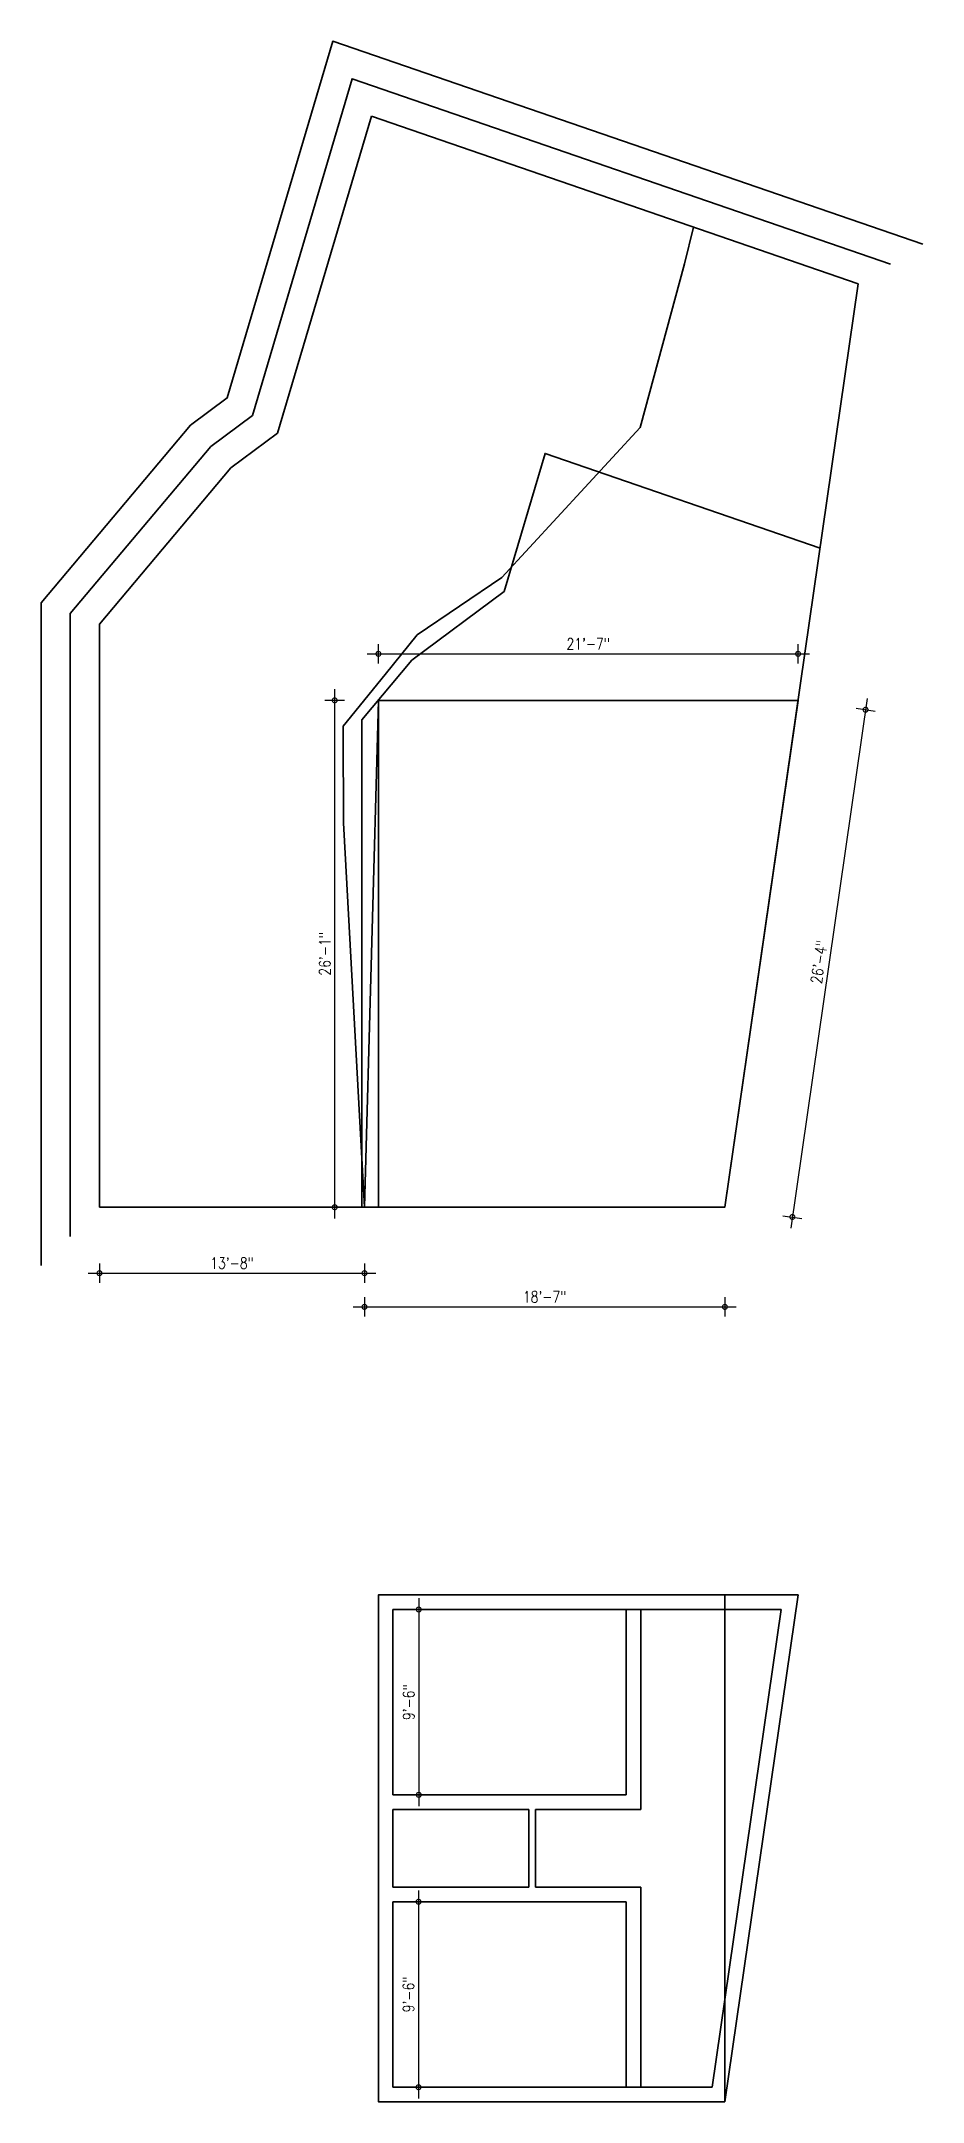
# Model space of a CAD drawing. Header units: inches. Extents: x 358077 to 378079, y -36324 to -23949.
# Drawn here: x 358077 to 358622, y -30859 to -29587 of the extents above; entities that cross this region are included whole.
import ezdxf

# ---------------------------------------------------------------- set-up
doc = ezdxf.new("R2010")
doc.units = ezdxf.units.IN
doc.header["$LTSCALE"] = 2
doc.header["$MEASUREMENT"] = 0
doc.header["$PDMODE"] = 34
doc.layers.get('0').update_dxf_attribs({"linetype": 'CONTINUOUS'})
doc.layers.get('DEFPOINTS').update_dxf_attribs({"color": 141, "linetype": 'CONTINUOUS'})
doc.layers.add('door', color=20, linetype='CONTINUOUS', lineweight=35)
doc.styles.add('ROMANS', font='Romans.shx', dxfattribs={"width": 0.8})
doc.dimstyles.new('8 SCALE', dxfattribs={"dimscale": 0, "dimtxt": 7, "dimasz": 6, "dimexe": 6, "dimexo": 2, "dimgap": 2, "dimtad": 1, "dimdec": 0, "dimzin": 0, "dimdsep": 46, "dimlunit": 4, "dimtxsty": 'ROMANS', "dimblk": 'DOTSMALL', "dimcen": 0, "dimdle": 7, "dimclrd": 8, "dimclre": 8, "dimclrt": 3, "dimadec": 0, "dimazin": 0, "dimtfac": 1, "dimtdec": 0, "dimtofl": 0, "dimtmove": 2, "dimatfit": 3, "dimfxl": 6, "dimfxlon": 1, "dimtolj": 1, "dimtzin": 0, "dimarcsym": 0})

msp = doc.modelspace()

# ---------------------------------------------------------------- blocks, each defined once
blk = doc.blocks.new('_DOTSMALL')
at = {"color": 0, "linetype": 'ByBlock', "const_width": 0.5}
blk.add_lwpolyline([(-0.0625, 0, 1), (0.0625, 0, 1)], format="xyb", close=True, dxfattribs=at)
blk = doc.blocks.new('*D440')
at = {"layer": 'DEFPOINTS', "color": 0, "ltscale": 0.5, "transparency": 16777216}
for p in [(358277, -30306.4), (358499.6, -30306.4), (358499.6, -30367.9)]:
    blk.add_point(p, dxfattribs=at)
at = {"layer": 'door', "color": 8, "lineweight": -2, "ltscale": 0.5, "transparency": 16777216}
for p, q in [((358270, -30367.9), (358506.6, -30367.9)), ((358277, -30361.9), (358277, -30373.9)), ((358499.6, -30361.9), (358499.6, -30373.9))]:
    blk.add_line(p, q, dxfattribs=at)
at = {"layer": 'door', "color": 8, "lineweight": -2, "ltscale": 0.5, "transparency": 16777216, "xscale": 6, "yscale": 6, "zscale": 6, "rotation": 180}
blk.add_blockref('_DOTSMALL', (358277, -30367.9), dxfattribs=at)
at = {"layer": 'door', "color": 8, "lineweight": -2, "ltscale": 0.5, "transparency": 16777216, "xscale": 6, "yscale": 6, "zscale": 6}
blk.add_blockref('_DOTSMALL', (358499.6, -30367.9), dxfattribs=at)
at = {"layer": 'door', "color": 3, "ltscale": 0.5, "transparency": 16777216, "insert": (358388.3, -30361.7), "char_height": 7, "attachment_point": 5, "style": 'ROMANS'}
blk.add_mtext('\\A1;18\'-7"', dxfattribs=at)
blk = doc.blocks.new('*D441')
at = {"layer": 'DEFPOINTS', "color": 0, "ltscale": 0.5, "transparency": 16777216}
for p in [(358258.6, -29993.5), (358285.6, -29993.5), (358277, -30306.4)]:
    blk.add_point(p, dxfattribs=at)
at = {"layer": 'door', "color": 8, "lineweight": -2, "ltscale": 0.5, "transparency": 16777216}
for p, q in [((358258.6, -30313.4), (358258.6, -29986.5)), ((358264.6, -29993.5), (358252.6, -29993.5)), ((358264.6, -30306.4), (358252.6, -30306.4))]:
    blk.add_line(p, q, dxfattribs=at)
at = {"layer": 'door', "color": 8, "lineweight": -2, "ltscale": 0.5, "transparency": 16777216, "xscale": 6, "yscale": 6, "zscale": 6}
for p, rotation in [((358258.6, -29993.5), 90), ((358258.6, -30306.4), 270)]:
    blk.add_blockref('_DOTSMALL', p, dxfattribs=dict(at, rotation=rotation))
at = {"layer": 'door', "color": 3, "ltscale": 0.5, "transparency": 16777216, "insert": (358252.5, -30150), "char_height": 7, "attachment_point": 5, "rotation": 90, "style": 'ROMANS'}
blk.add_mtext('\\A1;26\'-1"', dxfattribs=at)
blk = doc.blocks.new('*D442')
at = {"layer": 'DEFPOINTS', "color": 0, "ltscale": 0.5, "transparency": 16777216}
for p in [(358544.8, -29964.8), (358285.6, -29993.5), (358544.8, -29993.3)]:
    blk.add_point(p, dxfattribs=at)
at = {"layer": 'door', "color": 8, "lineweight": -2, "ltscale": 0.5, "transparency": 16777216}
for p, q in [((358278.6, -29964.8), (358551.8, -29964.8)), ((358285.6, -29970.8), (358285.6, -29958.8)), ((358544.8, -29970.8), (358544.8, -29958.8))]:
    blk.add_line(p, q, dxfattribs=at)
at = {"layer": 'door', "color": 8, "lineweight": -2, "ltscale": 0.5, "transparency": 16777216, "xscale": 6, "yscale": 6, "zscale": 6, "rotation": 180}
blk.add_blockref('_DOTSMALL', (358285.6, -29964.8), dxfattribs=at)
at = {"layer": 'door', "color": 8, "lineweight": -2, "ltscale": 0.5, "transparency": 16777216, "xscale": 6, "yscale": 6, "zscale": 6}
blk.add_blockref('_DOTSMALL', (358544.8, -29964.8), dxfattribs=at)
at = {"layer": 'door', "color": 3, "ltscale": 0.5, "transparency": 16777216, "insert": (358415.2, -29958.6), "char_height": 7, "attachment_point": 5, "style": 'ROMANS'}
blk.add_mtext('\\A1;21\'-7"', dxfattribs=at)
blk = doc.blocks.new('*D443')
at = {"layer": 'DEFPOINTS', "color": 0, "ltscale": 0.5, "transparency": 16777216}
for p in [(358544.8, -29993.3), (358499.6, -30306.4), (358541.3, -30312.4)]:
    blk.add_point(p, dxfattribs=at)
at = {"layer": 'door', "color": 8, "lineweight": -2, "ltscale": 0.5, "transparency": 16777216}
for p, q in [((358587.5, -29992.4), (358540.3, -30319.4)), ((358580.6, -29998.4), (358592.5, -30000.2)), ((358535.3, -30311.6), (358547.2, -30313.3))]:
    blk.add_line(p, q, dxfattribs=at)
at = {"layer": 'door', "color": 8, "lineweight": -2, "ltscale": 0.5, "transparency": 16777216, "xscale": 6, "yscale": 6, "zscale": 6}
for p, rotation in [((358586.5, -29999.3), 81.77438599510202), ((358541.3, -30312.4), 261.774385995102)]:
    blk.add_blockref('_DOTSMALL', p, dxfattribs=dict(at, rotation=rotation))
at = {"layer": 'door', "color": 3, "ltscale": 0.5, "transparency": 16777216, "insert": (358557.8, -30155), "char_height": 7, "attachment_point": 5, "rotation": 81.7744, "style": 'ROMANS'}
blk.add_mtext('\\A1;26\'-4"', dxfattribs=at)
blk = doc.blocks.new('*D444')
at = {"layer": 'DEFPOINTS', "color": 0, "ltscale": 0.5, "transparency": 16777216}
for p in [(358113.3, -30306.4), (358277, -30306.4), (358277, -30347.1)]:
    blk.add_point(p, dxfattribs=at)
at = {"layer": 'door', "color": 8, "lineweight": -2, "ltscale": 0.5, "transparency": 16777216}
for p, q in [((358106.3, -30347.1), (358284, -30347.1)), ((358113.3, -30341.1), (358113.3, -30353.1)), ((358277, -30341.1), (358277, -30353.1))]:
    blk.add_line(p, q, dxfattribs=at)
at = {"layer": 'door', "color": 8, "lineweight": -2, "ltscale": 0.5, "transparency": 16777216, "xscale": 6, "yscale": 6, "zscale": 6, "rotation": 180}
blk.add_blockref('_DOTSMALL', (358113.3, -30347.1), dxfattribs=at)
at = {"layer": 'door', "color": 8, "lineweight": -2, "ltscale": 0.5, "transparency": 16777216, "xscale": 6, "yscale": 6, "zscale": 6}
blk.add_blockref('_DOTSMALL', (358277, -30347.1), dxfattribs=at)
at = {"layer": 'door', "color": 3, "ltscale": 0.5, "transparency": 16777216, "insert": (358195.2, -30340.9), "char_height": 7, "attachment_point": 5, "style": 'ROMANS'}
blk.add_mtext('\\A1;13\'-8"', dxfattribs=at)
blk = doc.blocks.new('*D547')
at = {"layer": 'DEFPOINTS', "color": 0, "ltscale": 0.5, "transparency": 16777216}
for p in [(358294.6, -30554.7), (358294.6, -30669.1), (358310.5, -30669.1)]:
    blk.add_point(p, dxfattribs=at)
at = {"layer": 'door', "color": 8, "lineweight": -2, "ltscale": 0.5, "transparency": 16777216}
for p, q in [((358310.5, -30547.7), (358310.5, -30676.1)), ((358304.5, -30554.7), (358316.5, -30554.7)), ((358304.5, -30669.1), (358316.5, -30669.1))]:
    blk.add_line(p, q, dxfattribs=at)
at = {"layer": 'door', "color": 8, "lineweight": -2, "ltscale": 0.5, "transparency": 16777216, "xscale": 6, "yscale": 6, "zscale": 6}
for p, rotation in [((358310.5, -30554.7), 90), ((358310.5, -30669.1), 270)]:
    blk.add_blockref('_DOTSMALL', p, dxfattribs=dict(at, rotation=rotation))
at = {"layer": 'door', "color": 3, "ltscale": 0.5, "transparency": 16777216, "insert": (358304.3, -30611.9), "char_height": 7, "attachment_point": 5, "rotation": 90, "style": 'ROMANS'}
blk.add_mtext('\\A1;9\'-6"', dxfattribs=at)
blk = doc.blocks.new('*D548')
at = {"layer": 'DEFPOINTS', "color": 0, "ltscale": 0.5, "transparency": 16777216}
for p in [(358294.6, -30735.1), (358294.6, -30849.6), (358310.4, -30849.6)]:
    blk.add_point(p, dxfattribs=at)
at = {"layer": 'door', "color": 8, "lineweight": -2, "ltscale": 0.5, "transparency": 16777216}
for p, q in [((358310.4, -30728.1), (358310.4, -30856.6)), ((358304.4, -30735.1), (358316.4, -30735.1)), ((358304.4, -30849.6), (358316.4, -30849.6))]:
    blk.add_line(p, q, dxfattribs=at)
at = {"layer": 'door', "color": 8, "lineweight": -2, "ltscale": 0.5, "transparency": 16777216, "xscale": 6, "yscale": 6, "zscale": 6}
for p, rotation in [((358310.4, -30735.1), 90), ((358310.4, -30849.6), 270)]:
    blk.add_blockref('_DOTSMALL', p, dxfattribs=dict(at, rotation=rotation))
at = {"layer": 'door', "color": 3, "ltscale": 0.5, "transparency": 16777216, "insert": (358304.2, -30792.3), "char_height": 7, "attachment_point": 5, "rotation": 90, "style": 'ROMANS'}
blk.add_mtext('\\A1;9\'-6"', dxfattribs=at)

# ---------------------------------------------------------------- dimensions: what is measured, and where the dimension line sits
at = {"layer": 'door', "ltscale": 0.5}
for base, p1, p2, angle, picture, middle in [((358544.82, -29964.79), (358285.59, -29993.51), (358544.82, -29993.28), 180, '*D442', (358415.2, -29958.63)), ((358258.64, -29993.51), (358277.04, -30306.41), (358285.59, -29993.51), 90, '*D441', (358252.47, -30149.96)), ((358277.04, -30347.08), (358113.31, -30306.41), (358277.04, -30306.41), 180, '*D444', (358195.17, -30340.92)), ((358499.55, -30367.85), (358277.04, -30306.41), (358499.55, -30306.41), 180, '*D440', (358388.3, -30361.69)), ((358310.52, -30669.13), (358294.59, -30554.68), (358294.59, -30669.13), 90, '*D547', (358304.35, -30611.9)), ((358310.36, -30849.57), (358294.59, -30735.13), (358294.59, -30849.57), 90, '*D548', (358304.19, -30792.35))]:
    dim = msp.add_linear_dim(base=base, p1=p1, p2=p2, angle=angle, dimstyle='8 SCALE', override={"dimscale": 1}, dxfattribs=at)
    dim.commit()
    dim.dimension.update_dxf_attribs({"geometry": picture, "text_midpoint": middle})
dim = msp.add_aligned_dim(p1=(358544.82, -29993.28), p2=(358499.55, -30306.41), distance=42.14, dimstyle='8 SCALE', override={"dimscale": 1}, dxfattribs=at)
dim.commit()
dim.dimension.update_dxf_attribs({"geometry": '*D443', "text_midpoint": (358557.78, -30154.99)})

# ---------------------------------------------------------------- linework, layer by layer
at = {"layer": 'door', "color": 41, "ltscale": 0.5, "true_color": 0xf4ee51}
for p, q in [((358281.25, -29632.9), (358223.31, -29828.5)), ((358581.96, -29736.33), (358281.25, -29632.9)), ((358499.55, -30306.41), (358581.96, -29736.33)), ((358223.31, -29828.5), (358194.44, -29850)), ((358194.44, -29850), (358113.31, -29946.41)), ((358113.31, -29946.41), (358113.31, -30306.41)), ((358113.31, -30306.41), (358499.55, -30306.41))]:
    msp.add_line(p, q, dxfattribs=at)
at = {"layer": 'door', "ltscale": 0.5}
for p, q in [((358277.04, -30306.41), (358285.59, -29993.51)), ((358285.59, -29993.51), (358544.79, -29993.51)), ((358285.59, -29993.51), (358285.59, -30306.41)), ((358499.55, -30858.57), (358499.55, -30545.68)), ((358534.39, -30554.68), (358294.59, -30554.68)), ((358294.59, -30554.68), (358294.59, -30669.13)), ((358438.59, -30554.68), (358438.59, -30669.13)), ((358447.59, -30554.68), (358447.59, -30669.13)), ((358447.59, -30554.68), (358447.59, -30678.13)), ((358491.76, -30849.57), (358534.39, -30554.68)), ((358294.59, -30669.13), (358438.59, -30669.13)), ((358294.59, -30678.13), (358378.59, -30678.13)), ((358382.59, -30678.13), (358447.59, -30678.13)), ((358294.59, -30726.13), (358378.59, -30726.13)), ((358382.59, -30726.13), (358447.59, -30726.13)), ((358447.59, -30726.13), (358447.59, -30849.57)), ((358294.59, -30735.13), (358438.59, -30735.13)), ((358294.59, -30735.13), (358294.59, -30849.57)), ((358438.59, -30735.13), (358438.59, -30849.57)), ((358294.59, -30849.57), (358491.76, -30849.57))]:
    msp.add_line(p, q, dxfattribs=at)
at = {"layer": 'door', "color": 41, "ltscale": 0.5, "true_color": 0xf4ee51}
for points in [[(358621.86, -29711.98), (358257.41, -29586.63), (358192.2, -29806.78), (358169.58, -29823.62), (358077.31, -29933.28), (358077.31, -30342.41)], [(358601.91, -29724.16), (358269.33, -29609.77), (358207.76, -29817.64), (358182.01, -29836.81), (358095.31, -29939.84), (358095.31, -30324.41)], [(358558.37, -29899.53), (358388.53, -29841.12), (358363.32, -29926.22), (358306.28, -29968.7), (358275.31, -30005.5), (358275.31, -30306.41)]]:
    msp.add_lwpolyline(points, dxfattribs=at)
at = {"layer": 'door', "ltscale": 0.5}
for points in [[(358277.04, -30306.41), (358264.11, -30069.15), (358263.83, -30012.99), (358263.9, -30009.53), (358289.7, -29977.62), (358309.48, -29953.15), (358361.84, -29917.74), (358447.27, -29825.1), (358474.6, -29724.04), (358480.24, -29701.34)], [(358294.59, -30678.13), (358294.59, -30726.13)], [(358378.59, -30678.13), (358378.59, -30726.13)], [(358382.59, -30678.13), (358382.59, -30726.13)]]:
    msp.add_lwpolyline(points, dxfattribs=at)
for points in [[(358544.79, -29993.51), (358285.59, -29993.51), (358277.04, -30306.41), (358499.55, -30306.41)], [(358544.79, -29993.51), (358285.59, -29993.51), (358285.59, -30306.41), (358499.55, -30306.41)], [(358544.79, -30545.68), (358285.59, -30545.68), (358285.59, -30858.57), (358499.55, -30858.57)]]:
    msp.add_lwpolyline(points, close=True, dxfattribs=at)

msp.set_redraw_order([(e.dxf.handle, doc.entitydb.next_handle()) for e in msp.query("TEXT MTEXT ATTDEF DIMENSION ARC_DIMENSION")])  # texts and dimensions are drawn at this point

doc.saveas('drawing.dxf')
